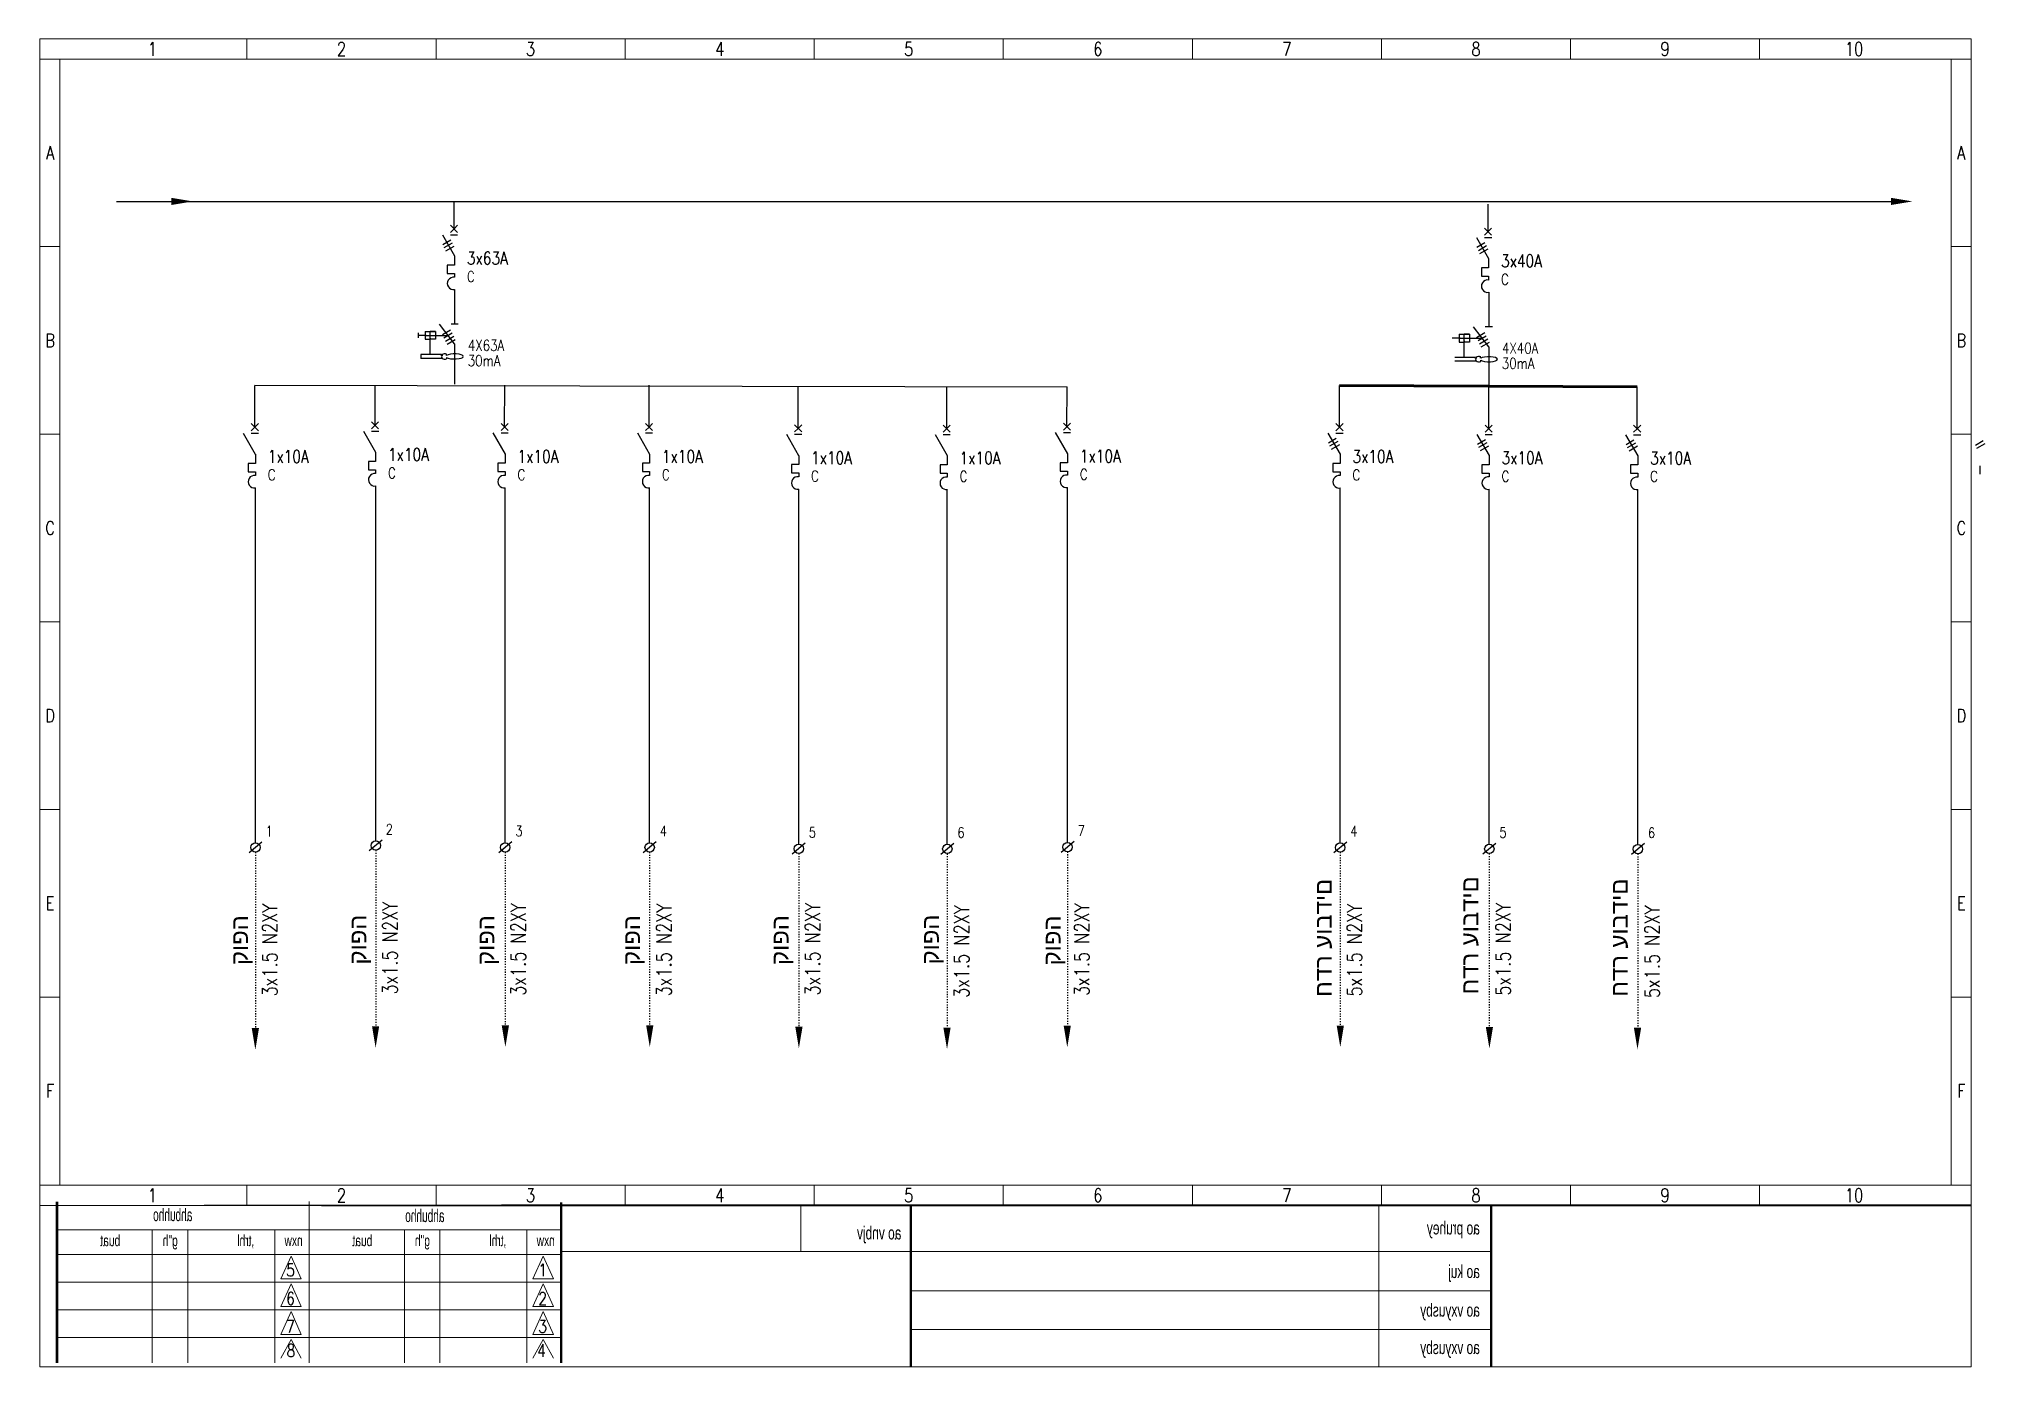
# Model space of a CAD drawing. Header units: millimetres. Extents: x 46170 to 87148, y 12751 to 40933.
# Drawn here: x 81919 to 86411, y 28481 to 31550 of the extents above; entities that cross this region are included whole.
import ezdxf
from ezdxf.enums import TextEntityAlignment as Align

# ---------------------------------------------------------------- set-up
doc = ezdxf.new("R2010")
doc.units = ezdxf.units.MM
doc.linetypes.add('ACAD_ISO03W100', pattern=[30, 12, -18])
doc.layers.add('A3', color=3, linetype='Continuous')
doc.styles.add('ROMANS', font='romans.shx')
doc.styles.get("Standard").update_dxf_attribs({"font": 'arial.ttf'})
doc.styles.add('TECHNO_M', font='techno_m.shx')

msp = doc.modelspace()

# ---------------------------------------------------------------- texts
at = {"color": 7, "lineweight": 13, "style": 'ROMANS', "width": 0.8}
for s, height, p in [('1', 31.1, (82180.9, 31526.2)), ('1', 31.1, (82180.9, 31526.2)), ('1', 31.1, (82180.9, 31526.2)), ('1', 31.1, (82180.9, 31526.2)), ('2', 31.1, (82617.3, 31526.2)), ('2', 31.1, (82617.3, 31526.2)), ('2', 31.1, (82617.3, 31526.2)), ('2', 31.1, (82617.3, 31526.2)), ('3', 31.1, (83053.7, 31526.2)), ('3', 31.1, (83053.7, 31526.2)), ('3', 31.1, (83053.7, 31526.2)), ('3', 31.1, (83053.7, 31526.2)), ('4', 31.1, (83490.1, 31526.2)), ('4', 31.1, (83490.1, 31526.2)), ('4', 31.1, (83490.1, 31526.2)), ('4', 31.1, (83490.1, 31526.2)), ('5', 31.1, (83926.5, 31526.2)), ('5', 31.1, (83926.5, 31526.2)), ('5', 31.1, (83926.5, 31526.2)), ('5', 31.1, (83926.5, 31526.2)), ('6', 31.1, (84362.9, 31526.2)), ('6', 31.1, (84362.9, 31526.2)), ('7', 31.1, (84799.3, 31526.2)), ('7', 31.1, (84799.3, 31526.2)), ('8', 31.1, (85235.7, 31526.2)), ('8', 31.1, (85235.7, 31526.2)), ('9', 31.1, (85672.1, 31526.2)), ('9', 31.1, (85672.1, 31526.2)), ('10', 31.06, (86108.5, 31526.2)), ('10', 31.06, (86108.5, 31526.2)), ('A', 30.7, (81944.7, 31286.9)), ('A', 30.7, (86355.8, 31286.9)), ('B', 30.7, (81944.7, 30853.7)), ('B', 30.7, (86355.8, 30853.7)), ('C', 30.7, (81944.7, 30420.6)), ('C', 30.7, (86355.8, 30420.6)), ('D', 30.7, (81944.7, 29987.4)), ('D', 30.7, (86355.8, 29987.4)), ('E', 30.7, (81944.7, 29554.3)), ('E', 30.7, (86355.8, 29554.3)), ('F', 30.7, (81944.7, 29121.1)), ('F', 30.7, (86355.8, 29121.1)), ('1', 31.1, (82180.9, 28880.2)), ('1', 31.1, (82180.9, 28880.2)), ('1', 31.1, (82180.9, 28880.2)), ('1', 31.1, (82180.9, 28880.2)), ('2', 31.1, (82617.3, 28880.2)), ('2', 31.1, (82617.3, 28880.2)), ('2', 31.1, (82617.3, 28880.2)), ('2', 31.1, (82617.3, 28880.2)), ('3', 31.1, (83053.7, 28880.2)), ('3', 31.1, (83053.7, 28880.2)), ('3', 31.1, (83053.7, 28880.2)), ('3', 31.1, (83053.7, 28880.2)), ('4', 31.1, (83490.1, 28880.2)), ('4', 31.1, (83490.1, 28880.2)), ('4', 31.1, (83490.1, 28880.2)), ('4', 31.1, (83490.1, 28880.2)), ('5', 31.1, (83926.5, 28880.2)), ('5', 31.1, (83926.5, 28880.2)), ('5', 31.1, (83926.5, 28880.2)), ('5', 31.1, (83926.5, 28880.2)), ('6', 31.1, (84362.9, 28880.2)), ('6', 31.1, (84362.9, 28880.2)), ('7', 31.1, (84799.3, 28880.2)), ('7', 31.1, (84799.3, 28880.2)), ('8', 31.1, (85235.7, 28880.2)), ('8', 31.1, (85235.7, 28880.2)), ('9', 31.1, (85672.1, 28880.2)), ('9', 31.1, (85672.1, 28880.2)), ('10', 31.06, (86108.5, 28880.2)), ('10', 31.06, (86108.5, 28880.2))]:
    msp.add_text(s, height=height, dxfattribs=at).set_placement(p, align=Align.MIDDLE)
at = {"color": 7, "lineweight": -2, "style": 'ROMANS', "width": 0.8}
for s, height, p in [('3x63A', 29, (82906.8, 31028.9, -75649.1)), ('3x40A', 29, (85293.5, 31022.6, -75649.1)), ('C', 25, (82906.8, 30988.5, -75649.1)), ('C', 25, (85293.5, 30982.2, -75649.1)), ('30mA', 25, (82908.7, 30794.3, -75649.1)), ('4X63A', 25, (82909, 30829.6, -75649.1)), ('30mA', 25, (85295.3, 30788, -75649.1)), ('4X40A', 25, (85295.6, 30823.3, -75649.1)), ('1x10A', 29, (82447.2, 30571.2, -75649.1)), ('1x10A', 29, (82724.7, 30575.6, -75649.1)), ('1x10A', 29, (83023.6, 30571.3, -75649.1)), ('1x10A', 29, (83356.9, 30571.3, -75649.1)), ('1x10A', 29, (83701.1, 30568.2, -75649.1)), ('1x10A', 29, (84043.9, 30567.7, -75649.1)), ('1x10A', 29, (84321.5, 30572.1, -75649.1)), ('3x10A', 29, (84950.6, 30571, -75649.1)), ('3x10A', 29, (85294.7, 30567.9, -75649.1)), ('3x10A', 29, (85637.6, 30567.4, -75649.1)), ('C', 25, (82447.2, 30530.8, -75649.1)), ('C', 25, (82724.7, 30535.2, -75649.1)), ('C', 25, (83023.6, 30530.9, -75649.1)), ('C', 25, (83356.9, 30530.9, -75649.1)), ('C', 25, (83701.1, 30527.8, -75649.1)), ('C', 25, (84043.9, 30527.4, -75649.1)), ('C', 25, (84321.5, 30531.8, -75649.1)), ('C', 25, (84950.6, 30530.6, -75649.1)), ('C', 25, (85294.7, 30527.5, -75649.1)), ('C', 25, (85637.6, 30527.1, -75649.1))]:
    msp.add_text(s, height=height, dxfattribs=at).set_placement(p)
at = {"color": 7, "lineweight": 13, "style": 'ROMANS', "width": 0.8}
for s, height, p in [('2', 24, (82719.7, 29713.2, -75649.1)), ('1', 24, (82442.2, 29708.8, -75649.1)), ('3', 24, (83018.6, 29708.9, -75649.1)), ('4', 24, (83351.9, 29708.9, -75649.1)), ('5', 24, (83696.1, 29705.9, -75649.1)), ('6', 24, (84038.9, 29705.4, -75649.1)), ('7', 24, (84316.5, 29709.8, -75649.1)), ('4', 24, (84945.6, 29708.7, -75649.1)), ('5', 24, (85289.8, 29705.6, -75649.1)), ('6', 24, (85632.6, 29705.1, -75649.1)), ('5', 29, (82489.9, 28693.3)), ('1', 29, (83071.7, 28693.3)), ('6', 29, (82489.9, 28627.5)), ('2', 29, (83071.7, 28627.5)), ('7', 29, (82489.9, 28563.1)), ('3', 29, (83071.7, 28563.1)), ('8', 29, (82490.7, 28507.2)), ('4', 29, (83068.8, 28507.2))]:
    msp.add_text(s, height=height, dxfattribs=at).set_placement(p)
at = {"color": 7, "lineweight": -2, "style": 'ROMANS', "width": 0.8}
for s, p in [('3x1.5 N2XY', (82746.5, 29343.7, -82790.4)), ('3x1.5 N2XY', (82468.9, 29339.3, -82790.4)), ('3x1.5 N2XY', (83042.5, 29340.7, -82790.4)), ('3x1.5 N2XY', (83378.7, 29339.5, -82790.4)), ('3x1.5 N2XY', (83721.9, 29341.3, -82790.4)), ('3x1.5 N2XY', (84065.7, 29335.8, -82790.4)), ('3x1.5 N2XY', (84343.2, 29340.2, -82790.4)), ('5x1.5 N2XY', (84972.4, 29339.2, -82790.4)), ('5x1.5 N2XY', (85315.6, 29341, -82790.4)), ('5x1.5 N2XY', (85659.4, 29335.5, -82790.4))]:
    msp.add_text(s, height=34.2, rotation=90, dxfattribs=at).set_placement(p)
at = {"color": 7, "lineweight": 13, "style": 'TECHNO_M', "text_generation_flag": 2}
for s, height, width, p in [('ahbuhho', 29, 0.7, (82273.1, 28820.6)), ('ahbuhho', 29, 0.7, (82855, 28818.5)), ('ao vnbjv ', 30, 0.8, (83909.5, 28778.3)), ('ao pruhey', 30, 0.8, (85244.6, 28789.8)), ('buat', 25.81, 0.8, (82106.7, 28762.8)), ('g"h', 25.81, 0.8, (82239.5, 28762.8)), (',trhl', 25.81, 0.8, (82416.2, 28762.8)), ('nxw', 25.81, 0.8, (82527.9, 28762.8)), ('buat', 25.81, 0.8, (82688.6, 28762.8)), ('g"h', 25.81, 0.8, (82821.4, 28762.8)), (',trhl', 25.81, 0.8, (82998, 28762.8)), ('nxw', 25.81, 0.8, (83109.8, 28762.8)), ('ao kuj', 30, 0.8, (85244.6, 28689.3)), ('ao vxyusby', 30, 0.8, (85244.6, 28600.2)), ('ao vxyusby', 30, 0.8, (85244.6, 28513.8))]:
    msp.add_text(s, height=height, dxfattribs=dict(at, width=width)).set_placement(p)
at = {"char_height": 39.38, "attachment_point": 1, "rotation": 90}
for s, insert in [('חדר עובדים', (84863.5, 29338.2)), ('חדר עובדים', (85201.6, 29344)), ('חדר עובדים', (85546.7, 29338.7)), ('קופה', (82362.3, 29411.6)), ('קופה', (82635.6, 29412.9)), ('קופה', (82930.9, 29411.8)), ('קופה', (83267.1, 29411.8)), ('קופה', (83609.9, 29411.8)), ('קופה', (83956.8, 29413.1)), ('קופה', (84237.7, 29410.9))]:
    msp.add_mtext_dynamic_manual_height_columns(s, width=4250.721, gutter_width=196.9, heights=[0], dxfattribs=dict(at, insert=insert))

# ---------------------------------------------------------------- linework, layer by layer
at = {"color": 7, "linetype": 'ByBlock', "lineweight": 13, "ltscale": 2}
for p, q in [((81921.5, 28484.2), (81921.5, 31549.5)), ((81921.5, 31549.5), (86378.7, 31549.5)), ((81921.5, 28484.2), (81921.5, 31549.5)), ((81921.5, 31549.5), (86378.7, 31549.5)), ((86332.6, 31502.9), (86332.6, 28903.5)), ((81921.5, 28903.5), (86378.7, 28903.5)), ((82542.5, 28865.9), (82542.5, 28493.2)), ((83677.2, 28855.9), (83677.2, 28750.8)), ((85011.2, 28854.8), (85011.2, 28484.2)), ((82180.6, 28800.3), (82180.6, 28493.2)), ((82262.4, 28800.3), (82262.4, 28493.2)), ((82463.2, 28800.3), (82463.2, 28493.2)), ((82762.5, 28800.3), (82762.5, 28493.2)), ((82844.3, 28800.3), (82844.3, 28493.2)), ((83045.1, 28800.3), (83045.1, 28493.2))]:
    msp.add_line(p, q, dxfattribs=at)
at = {"color": 7, "linetype": 'ByBlock', "lineweight": 13}
for p, q in [((82399.1, 31549.5), (82399.1, 31502.9)), ((82399.1, 31549.5), (82399.1, 31502.9)), ((82399.1, 31549.5), (82399.1, 31502.9)), ((82399.1, 31549.5), (82399.1, 31502.9)), ((82835.5, 31549.5), (82835.5, 31502.9)), ((82835.5, 31549.5), (82835.5, 31502.9)), ((82835.5, 31549.5), (82835.5, 31502.9)), ((82835.5, 31549.5), (82835.5, 31502.9)), ((83271.9, 31549.5), (83271.9, 31502.9)), ((83271.9, 31549.5), (83271.9, 31502.9)), ((83271.9, 31549.5), (83271.9, 31502.9)), ((83271.9, 31549.5), (83271.9, 31502.9)), ((83708.3, 31549.5), (83708.3, 31502.9)), ((83708.3, 31549.5), (83708.3, 31502.9)), ((83708.3, 31549.5), (83708.3, 31502.9)), ((83708.3, 31549.5), (83708.3, 31502.9)), ((84144.7, 31549.5), (84144.7, 31502.9)), ((84144.7, 31549.5), (84144.7, 31502.9)), ((84144.7, 31549.5), (84144.7, 31502.9)), ((84144.7, 31549.5), (84144.7, 31502.9)), ((84581.1, 31549.5), (84581.1, 31502.9)), ((84581.1, 31549.5), (84581.1, 31502.9)), ((85017.5, 31549.5), (85017.5, 31502.9)), ((85017.5, 31549.5), (85017.5, 31502.9)), ((85453.9, 31549.5), (85453.9, 31502.9)), ((85453.9, 31549.5), (85453.9, 31502.9)), ((85890.3, 31549.5), (85890.3, 31502.9)), ((85890.3, 31549.5), (85890.3, 31502.9)), ((81921.5, 31502.9), (86378.7, 31502.9)), ((81921.5, 31070.3), (81967.6, 31070.3)), ((86332.6, 31070.3), (86378.7, 31070.3)), ((81921.5, 30637.1), (81967.6, 30637.1)), ((86332.6, 30637.1), (86378.7, 30637.1)), ((81921.5, 30204), (81967.6, 30204)), ((86332.6, 30204), (86378.7, 30204)), ((81921.5, 29770.8), (81967.6, 29770.8)), ((81921.5, 29770.8), (81967.6, 29770.8)), ((86332.6, 29770.8), (86378.7, 29770.8)), ((81921.5, 29337.7), (81967.6, 29337.7)), ((86332.6, 29337.7), (86378.7, 29337.7)), ((82399.1, 28903.5), (82399.1, 28856.9)), ((82399.1, 28903.5), (82399.1, 28856.9)), ((82399.1, 28903.5), (82399.1, 28856.9)), ((82399.1, 28903.5), (82399.1, 28856.9)), ((82835.5, 28903.5), (82835.5, 28856.9)), ((82835.5, 28903.5), (82835.5, 28856.9)), ((82835.5, 28903.5), (82835.5, 28856.9)), ((82835.5, 28903.5), (82835.5, 28856.9)), ((83271.9, 28903.5), (83271.9, 28856.9)), ((83271.9, 28903.5), (83271.9, 28856.9)), ((83271.9, 28903.5), (83271.9, 28856.9)), ((83271.9, 28903.5), (83271.9, 28856.9)), ((83708.3, 28903.5), (83708.3, 28856.9)), ((83708.3, 28903.5), (83708.3, 28856.9)), ((83708.3, 28903.5), (83708.3, 28856.9)), ((83708.3, 28903.5), (83708.3, 28856.9)), ((84144.7, 28903.5), (84144.7, 28856.9)), ((84144.7, 28903.5), (84144.7, 28856.9)), ((84144.7, 28903.5), (84144.7, 28856.9)), ((84144.7, 28903.5), (84144.7, 28856.9)), ((84581.1, 28903.5), (84581.1, 28856.9)), ((84581.1, 28903.5), (84581.1, 28856.9)), ((85017.5, 28903.5), (85017.5, 28856.9)), ((85017.5, 28903.5), (85017.5, 28856.9)), ((85453.9, 28903.5), (85453.9, 28856.9)), ((85453.9, 28903.5), (85453.9, 28856.9)), ((85890.3, 28903.5), (85890.3, 28856.9)), ((85890.3, 28903.5), (85890.3, 28856.9))]:
    msp.add_line(p, q, dxfattribs=at)
at = {"color": 7, "linetype": 'Continuous', "lineweight": 13}
for p, q in [((81967.6, 31502.9), (81967.6, 28903.5)), ((83124.4, 28800.3), (81960.7, 28800.3)), ((82542.5, 28800.3), (82542.5, 28800.3)), ((83124.4, 28800.3), (83124.4, 28800.3)), ((85270.6, 28750.8), (83124.4, 28750.8)), ((83124.4, 28743.8), (81960.7, 28743.8)), ((83124.4, 28679.8), (81960.7, 28679.8)), ((83124.4, 28615.7), (81960.7, 28615.7)), ((83124.4, 28551.6), (81960.7, 28551.6)), ((82542.5, 28551.6), (82542.5, 28551.6))]:
    msp.add_line(p, q, dxfattribs=at)
at = {"color": 0, "linetype": 'ByBlock', "ltscale": 2}
for p, q in [((82098.3, 31174.4), (86193.3, 31174.4)), ((82877.1, 31111.1), (82877.1, 31174.4)), ((85263.7, 31104.8), (85263.7, 31168.1)), ((82417.4, 30653.4), (82417.6, 30749.8)), ((84291.9, 30746), (82417.6, 30749.8)), ((82694.9, 30657.8), (82695.1, 30749.8)), ((82993.8, 30653.5), (82994, 30749.9)), ((83327.2, 30653.5), (83327.3, 30749.9)), ((83671.3, 30650.4), (83671.5, 30746.8)), ((84014.2, 30650), (84014.3, 30746.4)), ((84291.7, 30654.4), (84291.9, 30746.4)), ((84920.8, 30653.2), (84921, 30749.6)), ((85265, 30650.1), (85265.2, 30746.5)), ((85607.8, 30649.7), (85608, 30746.1))]:
    msp.add_line(p, q, dxfattribs=at)
at = {"color": 7, "linetype": 'ByBlock', "lineweight": -2}
for p, q in [((82850.1, 31097.5), (82878.2, 31048.8)), ((85236.7, 31091.1), (85264.8, 31042.5)), ((82878.3, 31048.7), (82878.3, 31027.5)), ((85264.9, 31042.3), (85264.9, 31021.2)), ((82878.3, 31027.5), (82861.6, 31027.5)), ((82861.6, 31027.5), (82861.6, 31008.3)), ((82861.6, 31008.3), (82878.3, 31008.3)), ((85264.9, 31021.2), (85248.2, 31021.2)), ((85248.2, 31021.2), (85248.2, 31001.9)), ((85248.2, 31001.9), (85264.9, 31001.9)), ((82794.4, 30870.9), (82794.4, 30859.4)), ((82812.6, 30865.2), (82794.4, 30865.2)), ((82810.2, 30874.2), (82834.2, 30874.2)), ((82810.2, 30874.2), (82810.2, 30856.1)), ((82812.6, 30865.2), (82831.8, 30865.2)), ((82822.2, 30820.8), (82822.2, 30874.2)), ((82834.2, 30874.2), (82822.2, 30874.2)), ((82822.2, 30871.4), (82822.2, 30872.7)), ((82822.2, 30858.9), (82822.2, 30857.6)), ((82831.8, 30865.2), (82863.3, 30865.2)), ((82834.2, 30874.2), (82834.2, 30856.1)), ((82878.5, 30845.3), (82843.6, 30891)), ((85199.2, 30858.8), (85181, 30858.8)), ((85196.8, 30867.9), (85220.9, 30867.9)), ((85196.8, 30867.9), (85196.8, 30849.8)), ((85199.2, 30858.8), (85218.4, 30858.8)), ((85208.8, 30814.5), (85208.8, 30867.9)), ((85220.9, 30867.9), (85208.8, 30867.9)), ((85208.8, 30865.1), (85208.8, 30866.4)), ((85218.4, 30858.8), (85250, 30858.8)), ((85220.9, 30867.9), (85220.9, 30849.8)), ((85265.2, 30839), (85230.2, 30884.6)), ((82847.9, 30820.8), (82800.2, 30820.8)), ((82800.2, 30820.8), (82800.2, 30812.1)), ((82810.2, 30856.1), (82822.2, 30856.1)), ((82834.2, 30856.1), (82822.2, 30856.1)), ((82847.9, 30818.1), (82847.9, 30820.8)), ((82849.6, 30818.1), (82847.9, 30818.1)), ((82849.6, 30814.8), (82847.9, 30814.8)), ((82847.9, 30814.8), (82847.9, 30812.1)), ((82849.6, 30820.5), (82849.6, 30818.1)), ((82849.6, 30812.4), (82849.6, 30814.8)), ((82859.9, 30818.6), (82859.9, 30821.7)), ((82859.9, 30814.3), (82859.9, 30811.2)), ((82859.9, 30814.3), (82859.9, 30811.2)), ((85234.5, 30814.5), (85186.9, 30814.5)), ((85196.8, 30849.8), (85208.8, 30849.8)), ((85208.8, 30852.5), (85208.8, 30851.3)), ((85220.9, 30849.8), (85208.8, 30849.8)), ((85234.5, 30811.8), (85234.5, 30814.5)), ((85236.2, 30814.2), (85236.2, 30811.8)), ((85246.5, 30812.3), (85246.5, 30815.4)), ((82847.9, 30812.1), (82800.2, 30812.1)), ((85234.5, 30805.8), (85186.9, 30805.8)), ((85236.2, 30811.8), (85234.5, 30811.8)), ((85236.2, 30808.5), (85234.5, 30808.5)), ((85234.5, 30808.5), (85234.5, 30805.8)), ((85236.2, 30806.1), (85236.2, 30808.5)), ((85246.5, 30808), (85246.5, 30804.9)), ((85246.5, 30808), (85246.5, 30804.9)), ((82390.4, 30639.7), (82418.5, 30591.1)), ((82667.9, 30644.2), (82696, 30595.5)), ((82966.8, 30639.9), (82995, 30591.2)), ((83300.2, 30639.9), (83328.3, 30591.2)), ((83644.3, 30636.8), (83672.4, 30588.1)), ((83987.2, 30636.3), (84015.3, 30587.6)), ((84264.7, 30640.7), (84292.8, 30592)), ((84893.8, 30639.6), (84922, 30590.9)), ((85238, 30636.5), (85266.1, 30587.8)), ((85580.8, 30636), (85609, 30587.3)), ((82418.7, 30590.9), (82418.7, 30569.8)), ((82696.2, 30595.3), (82696.2, 30574.2)), ((82995.1, 30591.1), (82995.1, 30569.9)), ((83328.4, 30591.1), (83328.4, 30569.9)), ((84292.9, 30591.9), (84292.9, 30570.7)), ((84922.1, 30590.8), (84922.1, 30569.6)), ((82418.7, 30569.8), (82401.9, 30569.8)), ((82401.9, 30569.8), (82401.9, 30550.5)), ((82401.9, 30550.5), (82418.6, 30550.5)), ((82696.2, 30574.2), (82679.4, 30574.2)), ((82679.4, 30574.2), (82679.4, 30554.9)), ((82679.4, 30554.9), (82696.2, 30554.9)), ((82995.1, 30569.9), (82978.3, 30569.9)), ((82978.3, 30569.9), (82978.3, 30550.7)), ((82978.3, 30550.7), (82995.1, 30550.7)), ((83328.4, 30569.9), (83311.7, 30569.9)), ((83311.7, 30569.9), (83311.7, 30550.7)), ((83311.7, 30550.7), (83328.4, 30550.7)), ((83672.5, 30566.8), (83655.8, 30566.8)), ((83655.8, 30566.8), (83655.8, 30547.6)), ((83655.8, 30547.6), (83672.5, 30547.6)), ((83672.5, 30588), (83672.5, 30566.8)), ((84015.4, 30566.3), (83998.7, 30566.3)), ((83998.7, 30566.3), (83998.7, 30547.1)), ((83998.7, 30547.1), (84015.4, 30547.1)), ((84015.4, 30587.5), (84015.4, 30566.3)), ((84292.9, 30570.7), (84276.2, 30570.7)), ((84276.2, 30570.7), (84276.2, 30551.5)), ((84276.2, 30551.5), (84292.9, 30551.5)), ((84922.1, 30569.6), (84905.3, 30569.6)), ((84905.3, 30569.6), (84905.3, 30550.4)), ((84905.3, 30550.4), (84922.1, 30550.4)), ((85266.2, 30566.5), (85249.5, 30566.5)), ((85249.5, 30566.5), (85249.5, 30547.3)), ((85249.5, 30547.3), (85266.2, 30547.3)), ((85266.2, 30587.7), (85266.2, 30566.5)), ((85609.1, 30566), (85592.3, 30566)), ((85592.3, 30566), (85592.3, 30546.8)), ((85592.3, 30546.8), (85609.1, 30546.8)), ((85609.1, 30587.2), (85609.1, 30566)), ((86398.6, 30564.2), (86398.6, 30545))]:
    msp.add_line(p, q, dxfattribs=at)
at = {"lineweight": -2}
for p, q in [((82851.2, 31075.1), (82869.6, 31085.9)), ((82854.7, 31067.8), (82873.7, 31078.9)), ((82858.3, 31060.3), (82877.3, 31071.4)), ((85237.8, 31068.7), (85256.3, 31079.5)), ((85241.3, 31061.5), (85260.3, 31072.6)), ((85244.9, 31054), (85263.9, 31065.1)), ((82850.3, 30866.9), (82869.3, 30878)), ((82853.9, 30859.6), (82872.8, 30870.7)), ((82857.5, 30852.2), (82876.4, 30863.3)), ((85236.9, 30860.6), (85255.9, 30871.7)), ((85240.5, 30853.3), (85259.4, 30864.4)), ((82861.1, 30844.7), (82880, 30855.8)), ((85244.1, 30845.8), (85263, 30856.9)), ((85247.7, 30838.4), (85266.6, 30849.5)), ((84895, 30617.2), (84913.4, 30628)), ((84898.5, 30609.9), (84917.4, 30621)), ((84902.1, 30602.4), (84921.1, 30613.5)), ((85239.1, 30614.1), (85257.5, 30624.9)), ((85242.6, 30606.8), (85261.6, 30617.9)), ((85246.2, 30599.4), (85265.2, 30610.4)), ((85582, 30613.6), (85600.4, 30624.4)), ((85585.5, 30606.3), (85604.5, 30617.4)), ((85589.1, 30598.9), (85608.1, 30610)), ((86388.2, 30611.8), (86406.6, 30622.6)), ((86391.7, 30604.5), (86410.7, 30615.6))]:
    msp.add_line(p, q, dxfattribs=at)
at = {"color": 7, "linetype": 'Continuous', "lineweight": -2}
for p, q in [((82868.8, 31097.5), (82885.4, 31097.5)), ((82868.9, 31119.3), (82885.3, 31102.9)), ((82877.1, 31111.1), (82868.9, 31102.9)), ((82877.1, 31111.1), (82885.3, 31119.3)), ((85255.5, 31113), (85271.9, 31096.6)), ((85263.7, 31104.8), (85255.5, 31096.6)), ((85255.5, 31091.1), (85272, 31091.1)), ((85263.7, 31104.8), (85271.9, 31113)), ((82878.3, 31008.3), (82878.3, 30999.4)), ((85264.9, 31001.9), (85264.9, 30993)), ((82886.9, 30891), (82870.2, 30891)), ((85273.5, 30884.6), (85256.8, 30884.6)), ((82409.2, 30661.6), (82425.6, 30645.2)), ((82417.4, 30653.4), (82409.2, 30645.2)), ((82409.2, 30639.7), (82425.7, 30639.7)), ((82417.4, 30653.4), (82425.6, 30661.6)), ((82686.7, 30666), (82703.1, 30649.6)), ((82694.9, 30657.8), (82686.7, 30649.6)), ((82686.7, 30644.2), (82703.2, 30644.2)), ((82694.9, 30657.8), (82703.1, 30666)), ((82985.6, 30661.7), (83002, 30645.3)), ((82993.8, 30653.5), (82985.6, 30645.3)), ((82985.6, 30639.9), (83002.1, 30639.9)), ((82993.8, 30653.5), (83002, 30661.7)), ((83318.9, 30639.9), (83335.5, 30639.9)), ((83319, 30661.7), (83335.4, 30645.3)), ((83327.2, 30653.5), (83319, 30645.3)), ((83327.2, 30653.5), (83335.4, 30661.7)), ((83663.1, 30658.6), (83679.5, 30642.2)), ((83671.3, 30650.4), (83663.1, 30642.2)), ((83663.1, 30636.8), (83679.6, 30636.8)), ((83671.3, 30650.4), (83679.5, 30658.6)), ((84005.9, 30636.3), (84022.5, 30636.3)), ((84006, 30658.2), (84022.4, 30641.8)), ((84014.2, 30650), (84006, 30641.8)), ((84014.2, 30650), (84022.4, 30658.2)), ((84283.5, 30662.6), (84299.9, 30646.2)), ((84291.7, 30654.4), (84283.5, 30646.2)), ((84283.5, 30640.7), (84300, 30640.7)), ((84291.7, 30654.4), (84299.9, 30662.6)), ((84912.6, 30661.4), (84929, 30645)), ((84920.8, 30653.2), (84912.6, 30645)), ((84912.6, 30639.6), (84929.1, 30639.6)), ((84920.8, 30653.2), (84929, 30661.4)), ((85256.7, 30636.5), (85273.3, 30636.5)), ((85256.8, 30658.3), (85273.2, 30641.9)), ((85265, 30650.1), (85256.8, 30641.9)), ((85265, 30650.1), (85273.2, 30658.3)), ((85599.6, 30657.9), (85616, 30641.5)), ((85607.8, 30649.7), (85599.6, 30641.5)), ((85599.6, 30636), (85616.1, 30636)), ((85607.8, 30649.7), (85616, 30657.9)), ((82418.6, 30550.5), (82418.6, 30541.6)), ((82696.2, 30554.9), (82696.2, 30546)), ((82995.1, 30550.7), (82995.1, 30541.8)), ((83328.4, 30550.7), (83328.4, 30541.8)), ((83672.5, 30547.6), (83672.5, 30538.7)), ((84015.4, 30547.1), (84015.4, 30538.2)), ((84292.9, 30551.5), (84292.9, 30542.6)), ((84922.1, 30550.4), (84922.1, 30541.5)), ((85266.2, 30547.3), (85266.2, 30538.4)), ((85609.1, 30546.8), (85609.1, 30537.9))]:
    msp.add_line(p, q, dxfattribs=at)
at = {"linetype": 'ByBlock', "ltscale": 2}
for p, q in [((82878.5, 30970.9), (82878.5, 30891)), ((85265.2, 30964.6), (85265.2, 30884.6)), ((82878.5, 30845.3), (82878.5, 30752.3)), ((85265.2, 30839), (85265.2, 30746)), ((82418.9, 29694), (82418.9, 30513.2)), ((82696.4, 29698.4), (82696.4, 30517.6)), ((82995.3, 29694.1), (82995.3, 30513.3)), ((83328.6, 29694.1), (83328.6, 30513.3)), ((83672.8, 29691), (83672.8, 30510.2)), ((84015.6, 29690.5), (84015.6, 30509.7)), ((84293.2, 29694.9), (84293.2, 30514.1)), ((84922.3, 29693.8), (84922.3, 30513)), ((85266.5, 29690.7), (85266.4, 30509.9)), ((85609.3, 29690.2), (85609.3, 30509.4))]:
    msp.add_line(p, q, dxfattribs=at)
at = {"lineweight": 53}
msp.add_line((84921, 30749.6), (85608, 30746.1), dxfattribs=at)
at = {"color": 7, "ltscale": 2}
for p, q in [((82433.8, 29695.6), (82403.9, 29670.7)), ((82711.4, 29700), (82681.5, 29675.1)), ((83010.3, 29695.8), (82980.4, 29670.8)), ((83343.6, 29695.8), (83313.7, 29670.8)), ((83687.7, 29692.7), (83657.8, 29667.7)), ((84030.6, 29692.2), (84000.7, 29667.2)), ((84308.1, 29696.6), (84278.2, 29671.6)), ((84937.3, 29695.5), (84907.4, 29670.5)), ((85281.4, 29692.4), (85251.5, 29667.4)), ((85624.3, 29691.9), (85594.4, 29666.9))]:
    msp.add_line(p, q, dxfattribs=at)
at = {"linetype": 'ACAD_ISO03W100', "ltscale": 0.2}
for p, q in [((82418.9, 29672.3), (82418.9, 29266.7)), ((82696.4, 29676.7), (82696.4, 29271.1)), ((82995.3, 29672.5), (82995.3, 29266.8)), ((83328.6, 29672.5), (83328.6, 29266.8)), ((83672.8, 29669.4), (83672.8, 29263.7)), ((84015.6, 29668.9), (84015.6, 29263.2)), ((84293.2, 29673.3), (84293.2, 29267.6)), ((84922.3, 29672.2), (84922.3, 29266.5)), ((85266.5, 29669.1), (85266.4, 29263.4)), ((85609.3, 29668.6), (85609.3, 29262.9))]:
    msp.add_line(p, q, dxfattribs=at)
at = {"color": 7, "lineweight": 13}
for p, q in [((82501, 28739.9), (82477.4, 28687.2)), ((82501, 28739.9), (82524.6, 28687.2)), ((83082.9, 28739.9), (83059.3, 28687.2)), ((83082.9, 28739.9), (83106.4, 28687.2)), ((82477.4, 28687.2), (82524.6, 28687.2)), ((82501, 28675.8), (82477.4, 28623.2)), ((82501, 28675.8), (82524.6, 28623.2)), ((83059.3, 28687.2), (83106.4, 28687.2)), ((83082.9, 28675.8), (83059.3, 28623.2)), ((83082.9, 28675.8), (83106.4, 28623.2)), ((82477.4, 28623.2), (82524.6, 28623.2)), ((82501, 28611.8), (82477.4, 28559.1)), ((82501, 28611.8), (82524.6, 28559.1)), ((83059.3, 28623.2), (83106.4, 28623.2)), ((83082.9, 28611.8), (83059.3, 28559.1)), ((83082.9, 28611.8), (83106.4, 28559.1)), ((82477.4, 28559.1), (82524.6, 28559.1)), ((82501, 28547.7), (82477.4, 28504)), ((82501, 28547.7), (82524.6, 28504)), ((83059.3, 28559.1), (83106.4, 28559.1)), ((83082.9, 28547.7), (83059.3, 28504)), ((83082.9, 28547.7), (83106.4, 28504))]:
    msp.add_line(p, q, dxfattribs=at)
at = {"color": 7, "lineweight": 13, "ltscale": 2}
for p, q in [((83931.6, 28659.6), (85270.6, 28659.6)), ((83931.6, 28570.6), (85270.6, 28570.6))]:
    msp.add_line(p, q, dxfattribs=at)
at = {"color": 7, "linetype": 'ByBlock', "lineweight": 13, "ltscale": 2}
for points in [[(81921.5, 28484.2), (86378.7, 28484.2), (86378.7, 31549.5), (81921.5, 31549.5)], [(81921.5, 31549.5), (86378.7, 31549.5), (86378.7, 28484.2), (81921.5, 28484.2)], [(81921.5, 28484.2), (86378.7, 28484.2), (86378.7, 31549.5), (81921.5, 31549.5)], [(81921.5, 31549.5), (86378.7, 31549.5), (86378.7, 28484.2), (81921.5, 28484.2)], [(81921.5, 28903.5), (86378.7, 28903.5), (86378.7, 28856.9), (81921.5, 28856.9)]]:
    msp.add_lwpolyline(points, close=True, dxfattribs=at)
at = {"color": 7, "linetype": 'ByBlock', "lineweight": 13, "ltscale": 2, "const_width": 5}
msp.add_lwpolyline([(81921.5, 28856.9), (86378.7, 28856.9), (86378.7, 28856.9), (81921.5, 28856.9)], close=True, dxfattribs=at)
at = {"color": 7, "ltscale": 2}
for centre in [(82418.9, 29683.2), (82696.4, 29687.6), (82995.3, 29683.3), (83328.6, 29683.3), (83672.8, 29680.2), (84015.6, 29679.7), (84293.2, 29684.1), (84922.3, 29683), (85266.5, 29679.9), (85609.3, 29679.4)]:
    msp.add_circle(centre, 10.8, dxfattribs=at)
at = {"color": 7, "linetype": 'ByBlock', "lineweight": -2}
for centre, radius, start, end in [((82876, 30985.1), 14.4, 80.8849, 280.1182), ((85262.6, 30978.8), 14.4, 80.8849, 280.1182), ((82855.8, 30811.9), 10.6, 66.8973, 125.6982), ((85242.4, 30805.6), 10.6, 66.8973, 125.6982), ((82855.8, 30821), 10.6, 234.3018, 293.1027), ((85242.4, 30814.7), 10.6, 234.3018, 293.1027), ((82693.9, 30531.8), 14.4, 80.8849, 280.1182), ((82416.3, 30527.4), 14.4, 80.8849, 280.1182), ((82992.8, 30527.5), 14.4, 80.8849, 280.1182), ((83326.1, 30527.5), 14.4, 80.8849, 280.1182), ((83670.2, 30524.4), 14.4, 80.8849, 280.1182), ((84013.1, 30523.9), 14.4, 80.8849, 280.1182), ((84290.6, 30528.3), 14.4, 80.8849, 280.1182), ((84919.8, 30527.2), 14.4, 80.8849, 280.1182), ((85263.9, 30524.1), 14.4, 80.8849, 280.1182), ((85606.8, 30523.6), 14.4, 80.8849, 280.1182)]:
    msp.add_arc(centre, radius, start, end, dxfattribs=at)
for centre in [(82878.5, 30816.5), (85265.2, 30810.1)]:
    msp.add_ellipse(centre, major_axis=(-20, 0), ratio=0.292341, start_param=0.37335, end_param=5.909835, dxfattribs=at)
at = {"color": 7, "linetype": 'ByBlock', "lineweight": -2, "ltscale": 30}
for points in [[(82224.4, 31182.7), (82274.4, 31174.4), (82224.4, 31166.1)], [(86193.3, 31182.7), (86243.3, 31174.4), (86193.3, 31166.1)], [(82426.9, 29266.2), (82418.6, 29216.2), (82410.2, 29266.2)], [(82704.4, 29270.6), (82696.1, 29220.6), (82687.8, 29270.6)], [(83003.9, 29272.4), (82995.6, 29222.4), (82987.2, 29272.4)], [(83337.2, 29272.4), (83328.9, 29222.4), (83320.6, 29272.4)], [(83681.4, 29269.3), (83673, 29219.3), (83664.7, 29269.3)], [(84023.2, 29267.4), (84014.9, 29217.4), (84006.5, 29267.4)], [(84300.7, 29271.8), (84292.4, 29221.8), (84284.1, 29271.8)], [(84930.9, 29272.1), (84922.6, 29222.1), (84914.2, 29272.1)], [(85275, 29269), (85266.7, 29219), (85258.4, 29269)], [(85616.9, 29267.1), (85608.5, 29217.1), (85600.2, 29267.1)]]:
    msp.add_solid(points, dxfattribs=at)
at = {"layer": 'A3', "color": 7, "lineweight": 13, "const_width": 5.63}
for points in [[(81960.7, 28493.2), (81960.7, 28865.9)], [(83124.4, 28493.2), (83124.4, 28863.8)], [(83931.6, 28484.2), (83931.6, 28858.5)], [(85270.6, 28484.2), (85270.6, 28855.7)]]:
    msp.add_lwpolyline(points, dxfattribs=at)

msp.set_redraw_order([(e.dxf.handle, doc.entitydb.next_handle()) for e in msp.query("TEXT MTEXT ATTDEF DIMENSION ARC_DIMENSION")])  # texts and dimensions are drawn at this point

doc.saveas('drawing.dxf')
